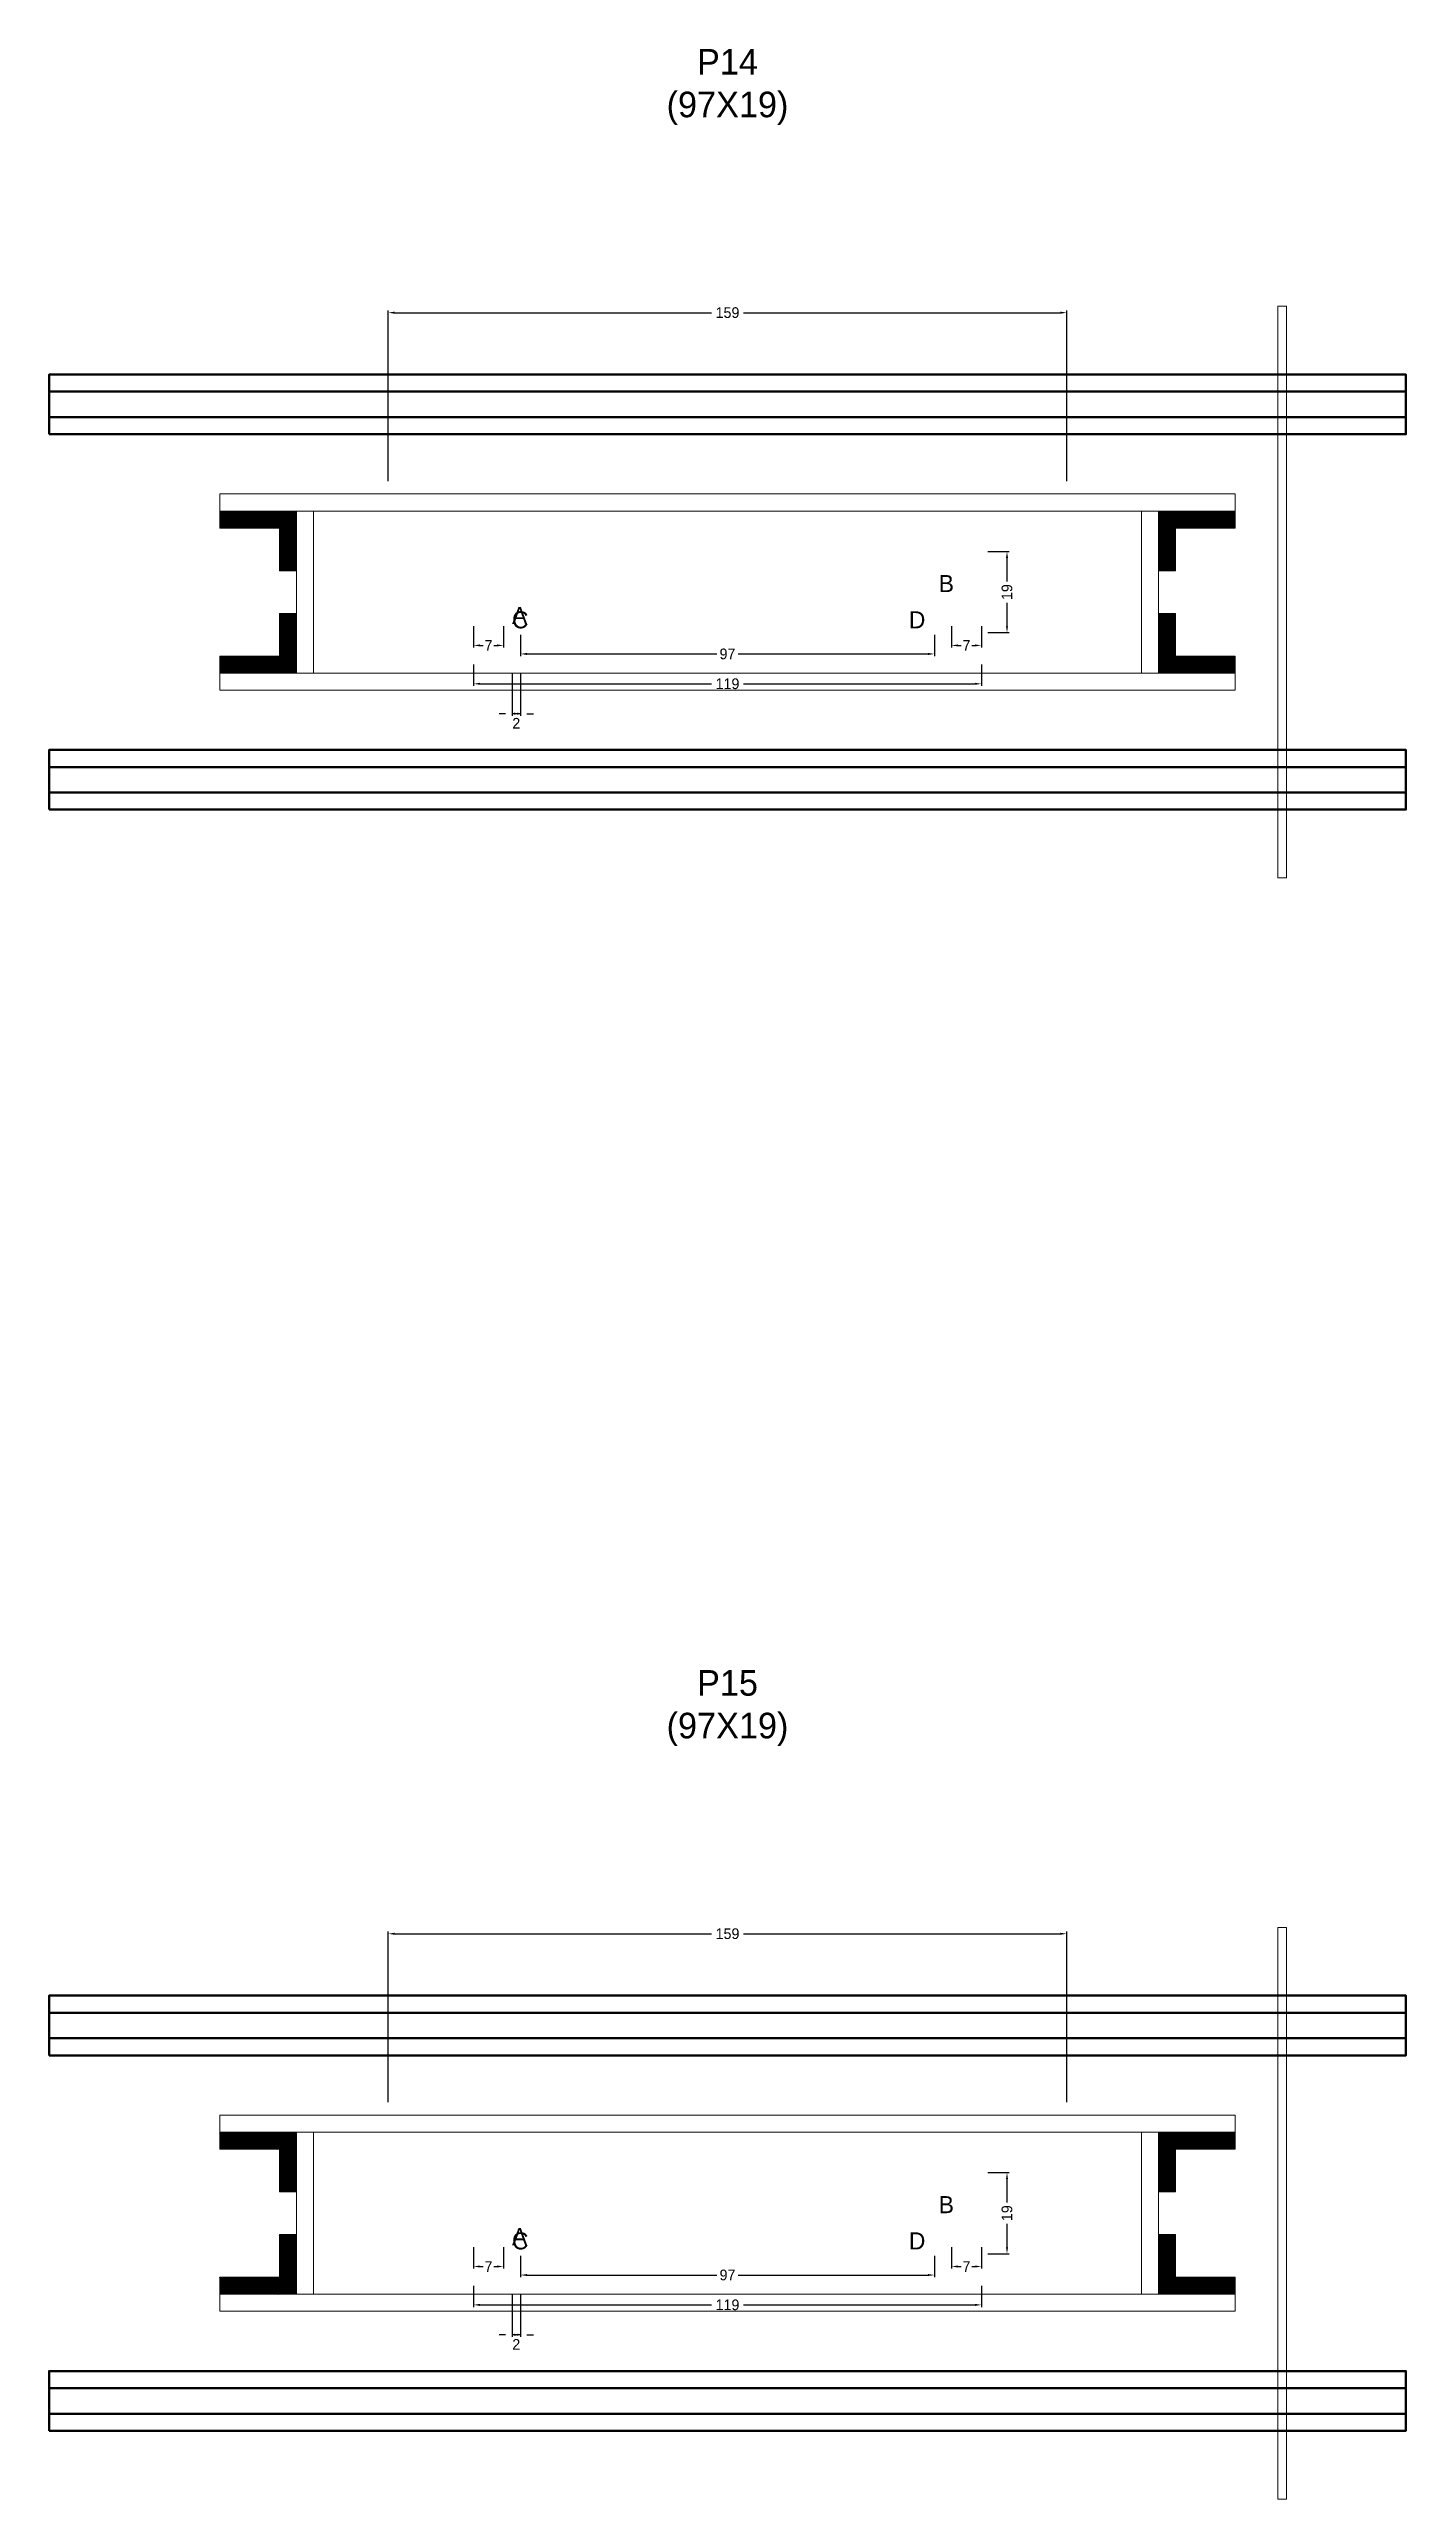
# Model space of a CAD drawing. Header units: centimetres. Extents: x -12000 to 4120, y -3806 to 2716.
# Drawn here: x -159 to 159, y -1827 to -1253 of the extents above; entities that cross this region are included whole.
import ezdxf

# ---------------------------------------------------------------- set-up
doc = ezdxf.new("R2010")
doc.units = ezdxf.units.CM
for name, color, linetype in [('COTA', 241, 'Continuous'), ('GRAVATA', 224, 'Continuous'), ('Hachura', 251, 'Continuous'), ('NOMENCLATURA', 7, 'Continuous'), ('SARRAFO', 251, 'Continuous')]:
    doc.layers.add(name, color=color, linetype=linetype)
doc.dimstyles.new('cotax2', dxfattribs={"dimtxt": 2.5, "dimasz": 1.5, "dimexe": 0.5, "dimexo": 0.5, "dimgap": 0.5, "dimtad": 1, "dimcen": 2.5, "dimazin": 3, "dimtfac": 1, "dimtmove": 0, "dimatfit": 3})

msp = doc.modelspace()

# ---------------------------------------------------------------- texts
at = {"layer": 'NOMENCLATURA'}
for s, p in [('B', (49.5, -1380)), ('A', (-50.5, -1387.5)), ('C', (-50.5, -1388.5)), ('D', (42.5, -1388.5)), ('B', (49.5, -1760)), ('A', (-50.5, -1767.5)), ('C', (-50.5, -1768.5)), ('D', (42.5, -1768.5))]:
    msp.add_text(s, height=4, dxfattribs=at).set_placement(p)
at = {"layer": 'NOMENCLATURA', "char_height": 6, "attachment_point": 8}
for s, insert in [('P14\\P(97X19)', (0, -1270.5)), ('P15\\P(97X19)', (0, -1650.5))]:
    msp.add_mtext(s, dxfattribs=dict(at, insert=insert))

# ---------------------------------------------------------------- blocks, each defined once
blk = doc.blocks.new('_CLOSEDFILLED')
at = {"color": 0, "linetype": 'BYBLOCK'}
blk.add_solid([(-1, 0.16), (0, 0), (-1, -0.16)], dxfattribs=at)
blk = doc.blocks.new('*D144')
for p, q in [((-59.5, -1777), (-59.5, -1782)), ((59.5, -1777), (59.5, -1782)), ((-58, -1781.5), (-3.75, -1781.5)), ((3.75, -1781.5), (58, -1781.5))]:
    blk.add_line(p, q)
at = {"layer": 'Defpoints'}
for p in [(-59.5, -1776.5), (59.5, -1776.5), (-59.5, -1781.5)]:
    blk.add_point(p, dxfattribs=at)
at = {"layer": 'COTA', "xscale": 1.5, "yscale": 1.5, "rotation": 180}
blk.add_blockref('_CLOSEDFILLED', (-59.5, -1781.5), dxfattribs=at)
at = {"layer": 'COTA', "xscale": 1.5, "yscale": 1.5}
blk.add_blockref('_CLOSEDFILLED', (59.5, -1781.5), dxfattribs=at)
at = {"layer": 'COTA', "insert": (0, -1781.5), "char_height": 2.5, "attachment_point": 5}
blk.add_mtext('119', dxfattribs=at)
blk = doc.blocks.new('*D145')
for p, q in [((-48.5, -1770), (-48.5, -1775)), ((-47, -1774.5), (-2.5, -1774.5)), ((2.5, -1774.5), (47, -1774.5)), ((48.5, -1770), (48.5, -1775))]:
    blk.add_line(p, q)
at = {"layer": 'Defpoints'}
for p in [(-48.5, -1769.5), (-48.5, -1774.5), (48.5, -1769.5)]:
    blk.add_point(p, dxfattribs=at)
at = {"layer": 'COTA', "xscale": 1.5, "yscale": 1.5, "rotation": 180}
blk.add_blockref('_CLOSEDFILLED', (-48.5, -1774.5), dxfattribs=at)
at = {"layer": 'COTA', "xscale": 1.5, "yscale": 1.5}
blk.add_blockref('_CLOSEDFILLED', (48.5, -1774.5), dxfattribs=at)
at = {"layer": 'COTA', "insert": (0, -1774.5), "char_height": 2.5, "attachment_point": 5}
blk.add_mtext('97', dxfattribs=at)
blk = doc.blocks.new('*D146')
for p, q in [((61, -1750.5), (66, -1750.5)), ((65.5, -1757.5), (65.5, -1752)), ((65.5, -1768), (65.5, -1762.5)), ((61, -1769.5), (66, -1769.5))]:
    blk.add_line(p, q)
at = {"layer": 'Defpoints'}
for p in [(60.5, -1750.5), (60.5, -1769.5), (65.5, -1769.5)]:
    blk.add_point(p, dxfattribs=at)
at = {"layer": 'COTA', "xscale": 1.5, "yscale": 1.5}
for p, rotation in [((65.5, -1750.5), 90), ((65.5, -1769.5), 270)]:
    blk.add_blockref('_CLOSEDFILLED', p, dxfattribs=dict(at, rotation=rotation))
at = {"layer": 'COTA', "insert": (65.5, -1760), "char_height": 2.5, "attachment_point": 5, "rotation": 90}
blk.add_mtext('19', dxfattribs=at)
blk = doc.blocks.new('*D147')
for p, q in [((-59.5, -1768), (-59.5, -1773)), ((-52.5, -1768), (-52.5, -1773)), ((-58, -1772.5), (-57.25, -1772.5)), ((-54.75, -1772.5), (-54, -1772.5))]:
    blk.add_line(p, q)
at = {"layer": 'Defpoints'}
for p in [(-59.5, -1767.5), (-52.5, -1767.5), (-59.5, -1772.5)]:
    blk.add_point(p, dxfattribs=at)
at = {"layer": 'COTA', "xscale": 1.5, "yscale": 1.5, "rotation": 180}
blk.add_blockref('_CLOSEDFILLED', (-59.5, -1772.5), dxfattribs=at)
at = {"layer": 'COTA', "xscale": 1.5, "yscale": 1.5}
blk.add_blockref('_CLOSEDFILLED', (-52.5, -1772.5), dxfattribs=at)
at = {"layer": 'COTA', "insert": (-56, -1772.5), "char_height": 2.5, "attachment_point": 5}
blk.add_mtext('7', dxfattribs=at)
blk = doc.blocks.new('*D148')
for p, q in [((52.5, -1768), (52.5, -1773)), ((59.5, -1768), (59.5, -1773)), ((54, -1772.5), (54.75, -1772.5)), ((57.25, -1772.5), (58, -1772.5))]:
    blk.add_line(p, q)
at = {"layer": 'Defpoints'}
for p in [(52.5, -1767.5), (59.5, -1767.5), (52.5, -1772.5)]:
    blk.add_point(p, dxfattribs=at)
at = {"layer": 'COTA', "xscale": 1.5, "yscale": 1.5, "rotation": 180}
blk.add_blockref('_CLOSEDFILLED', (52.5, -1772.5), dxfattribs=at)
at = {"layer": 'COTA', "xscale": 1.5, "yscale": 1.5}
blk.add_blockref('_CLOSEDFILLED', (59.5, -1772.5), dxfattribs=at)
at = {"layer": 'COTA', "insert": (56, -1772.5), "char_height": 2.5, "attachment_point": 5}
blk.add_mtext('7', dxfattribs=at)
blk = doc.blocks.new('*D149')
for p, q in [((-79.5, -1734), (-79.5, -1694)), ((79.5, -1734), (79.5, -1694)), ((-78, -1694.5), (-3.75, -1694.5)), ((3.75, -1694.5), (78, -1694.5))]:
    blk.add_line(p, q)
at = {"layer": 'Defpoints'}
for p in [(-79.5, -1694.5), (-79.5, -1734.5), (79.5, -1734.5)]:
    blk.add_point(p, dxfattribs=at)
at = {"layer": 'COTA', "xscale": 1.5, "yscale": 1.5, "rotation": 180}
blk.add_blockref('_CLOSEDFILLED', (-79.5, -1694.5), dxfattribs=at)
at = {"layer": 'COTA', "xscale": 1.5, "yscale": 1.5}
blk.add_blockref('_CLOSEDFILLED', (79.5, -1694.5), dxfattribs=at)
at = {"layer": 'COTA', "insert": (0, -1694.5), "char_height": 2.5, "attachment_point": 5}
blk.add_mtext('159', dxfattribs=at)
blk = doc.blocks.new('*D118')
for p, q in [((-59.5, -1397), (-59.5, -1402)), ((59.5, -1397), (59.5, -1402)), ((-58, -1401.5), (-3.75, -1401.5)), ((3.75, -1401.5), (58, -1401.5))]:
    blk.add_line(p, q)
at = {"layer": 'Defpoints'}
for p in [(-59.5, -1396.5), (59.5, -1396.5), (-59.5, -1401.5)]:
    blk.add_point(p, dxfattribs=at)
at = {"layer": 'COTA', "xscale": 1.5, "yscale": 1.5, "rotation": 180}
blk.add_blockref('_CLOSEDFILLED', (-59.5, -1401.5), dxfattribs=at)
at = {"layer": 'COTA', "xscale": 1.5, "yscale": 1.5}
blk.add_blockref('_CLOSEDFILLED', (59.5, -1401.5), dxfattribs=at)
at = {"layer": 'COTA', "insert": (0, -1401.5), "char_height": 2.5, "attachment_point": 5}
blk.add_mtext('119', dxfattribs=at)
blk = doc.blocks.new('*D119')
for p, q in [((-48.5, -1390), (-48.5, -1395)), ((-47, -1394.5), (-2.5, -1394.5)), ((2.5, -1394.5), (47, -1394.5)), ((48.5, -1390), (48.5, -1395))]:
    blk.add_line(p, q)
at = {"layer": 'Defpoints'}
for p in [(-48.5, -1389.5), (48.5, -1389.5), (-48.5, -1394.5)]:
    blk.add_point(p, dxfattribs=at)
at = {"layer": 'COTA', "xscale": 1.5, "yscale": 1.5, "rotation": 180}
blk.add_blockref('_CLOSEDFILLED', (-48.5, -1394.5), dxfattribs=at)
at = {"layer": 'COTA', "xscale": 1.5, "yscale": 1.5}
blk.add_blockref('_CLOSEDFILLED', (48.5, -1394.5), dxfattribs=at)
at = {"layer": 'COTA', "insert": (0, -1394.5), "char_height": 2.5, "attachment_point": 5}
blk.add_mtext('97', dxfattribs=at)
blk = doc.blocks.new('*D120')
for p, q in [((61, -1370.5), (66, -1370.5)), ((65.5, -1377.5), (65.5, -1372)), ((65.5, -1388), (65.5, -1382.5)), ((61, -1389.5), (66, -1389.5))]:
    blk.add_line(p, q)
at = {"layer": 'Defpoints'}
for p in [(60.5, -1370.5), (60.5, -1389.5), (65.5, -1389.5)]:
    blk.add_point(p, dxfattribs=at)
at = {"layer": 'COTA', "xscale": 1.5, "yscale": 1.5}
for p, rotation in [((65.5, -1370.5), 90), ((65.5, -1389.5), 270)]:
    blk.add_blockref('_CLOSEDFILLED', p, dxfattribs=dict(at, rotation=rotation))
at = {"layer": 'COTA', "insert": (65.5, -1380), "char_height": 2.5, "attachment_point": 5, "rotation": 90}
blk.add_mtext('19', dxfattribs=at)
blk = doc.blocks.new('*D121')
for p, q in [((-59.5, -1388), (-59.5, -1393)), ((-52.5, -1388), (-52.5, -1393)), ((-58, -1392.5), (-57.25, -1392.5)), ((-54.75, -1392.5), (-54, -1392.5))]:
    blk.add_line(p, q)
at = {"layer": 'Defpoints'}
for p in [(-59.5, -1387.5), (-52.5, -1387.5), (-59.5, -1392.5)]:
    blk.add_point(p, dxfattribs=at)
at = {"layer": 'COTA', "xscale": 1.5, "yscale": 1.5, "rotation": 180}
blk.add_blockref('_CLOSEDFILLED', (-59.5, -1392.5), dxfattribs=at)
at = {"layer": 'COTA', "xscale": 1.5, "yscale": 1.5}
blk.add_blockref('_CLOSEDFILLED', (-52.5, -1392.5), dxfattribs=at)
at = {"layer": 'COTA', "insert": (-56, -1392.5), "char_height": 2.5, "attachment_point": 5}
blk.add_mtext('7', dxfattribs=at)
blk = doc.blocks.new('*D122')
for p, q in [((52.5, -1388), (52.5, -1393)), ((59.5, -1388), (59.5, -1393)), ((54, -1392.5), (54.75, -1392.5)), ((57.25, -1392.5), (58, -1392.5))]:
    blk.add_line(p, q)
at = {"layer": 'Defpoints'}
for p in [(52.5, -1387.5), (59.5, -1387.5), (52.5, -1392.5)]:
    blk.add_point(p, dxfattribs=at)
at = {"layer": 'COTA', "xscale": 1.5, "yscale": 1.5, "rotation": 180}
blk.add_blockref('_CLOSEDFILLED', (52.5, -1392.5), dxfattribs=at)
at = {"layer": 'COTA', "xscale": 1.5, "yscale": 1.5}
blk.add_blockref('_CLOSEDFILLED', (59.5, -1392.5), dxfattribs=at)
at = {"layer": 'COTA', "insert": (56, -1392.5), "char_height": 2.5, "attachment_point": 5}
blk.add_mtext('7', dxfattribs=at)
blk = doc.blocks.new('*D123')
for p, q in [((-79.5, -1354), (-79.5, -1314)), ((-78, -1314.5), (-3.75, -1314.5)), ((3.75, -1314.5), (78, -1314.5)), ((79.5, -1354), (79.5, -1314))]:
    blk.add_line(p, q)
at = {"layer": 'Defpoints'}
for p in [(-79.5, -1314.5), (-79.5, -1354.5), (79.5, -1354.5)]:
    blk.add_point(p, dxfattribs=at)
at = {"layer": 'COTA', "xscale": 1.5, "yscale": 1.5, "rotation": 180}
blk.add_blockref('_CLOSEDFILLED', (-79.5, -1314.5), dxfattribs=at)
at = {"layer": 'COTA', "xscale": 1.5, "yscale": 1.5}
blk.add_blockref('_CLOSEDFILLED', (79.5, -1314.5), dxfattribs=at)
at = {"layer": 'COTA', "insert": (0, -1314.5), "char_height": 2.5, "attachment_point": 5}
blk.add_mtext('159', dxfattribs=at)

# ---------------------------------------------------------------- dimensions: what is measured, and where the dimension line sits
at = {"layer": 'COTA'}
for base, p1, p2, picture, middle in [((-79.5, -1314.5), (-79.5, -1354.5), (79.5, -1354.5), '*D123', (0, -1314.5)), ((-59.5, -1392.5), (-59.5, -1387.5), (-52.5, -1387.5), '*D121', (-56, -1392.5)), ((-48.5, -1394.5), (-48.5, -1389.5), (48.5, -1389.5), '*D119', (0, -1394.5)), ((52.5, -1392.5), (52.5, -1387.5), (59.5, -1387.5), '*D122', (56, -1392.5)), ((-59.5, -1401.5), (-59.5, -1396.5), (59.5, -1396.5), '*D118', (0, -1401.5)), ((-79.5, -1694.5), (-79.5, -1734.5), (79.5, -1734.5), '*D149', (0, -1694.5)), ((-59.5, -1772.5), (-59.5, -1767.5), (-52.5, -1767.5), '*D147', (-56, -1772.5)), ((52.5, -1772.5), (52.5, -1767.5), (59.5, -1767.5), '*D148', (56, -1772.5)), ((-48.5, -1774.5), (-48.5, -1769.5), (48.5, -1769.5), '*D145', (0, -1774.5)), ((-59.5, -1781.5), (-59.5, -1776.5), (59.5, -1776.5), '*D144', (0, -1781.5))]:
    dim = msp.add_linear_dim(base=base, p1=p1, p2=p2, dimstyle='cotax2', dxfattribs=at)
    dim.commit()
    dim.dimension.update_dxf_attribs({"geometry": picture, "text_midpoint": middle})
for base, p1, p2, picture, middle in [((65.5, -1389.5), (60.5, -1389.5), (60.5, -1370.5), '*D120', (65.5, -1380)), ((65.5, -1769.5), (60.5, -1769.5), (60.5, -1750.5), '*D146', (65.5, -1760))]:
    dim = msp.add_linear_dim(base=base, p1=p1, p2=p2, angle=90, dimstyle='cotax2', dxfattribs=at)
    dim.commit()
    dim.dimension.update_dxf_attribs({"geometry": picture, "text_midpoint": middle})
for base, p1, p2 in [((-48.5, -1408.5), (-48.5, -1398.5), (-50.5, -1398.5)), ((-48.5, -1788.5), (-48.5, -1778.5), (-50.5, -1778.5))]:
    msp.add_linear_dim(base=base, p1=p1, p2=p2, dimstyle='cotax2', dxfattribs=at).render()

# ---------------------------------------------------------------- hatches: boundary and pattern name
at = {"layer": 'SARRAFO'}
h = msp.add_hatch(dxfattribs=at)
h.set_pattern_fill('SOLID', scale=2)
h.paths.add_polyline_path([(-119, -1365), (-105, -1365), (-105, -1361), (-119, -1361)])
h = msp.add_hatch(dxfattribs=at)
h.set_pattern_fill('SOLID', scale=2)
h.paths.add_polyline_path([(-105, -1375), (-101, -1375), (-101, -1361), (-105, -1361)])
h = msp.add_hatch(dxfattribs=at)
h.set_pattern_fill('SOLID', scale=2)
h.paths.add_polyline_path([(101, -1375), (105, -1375), (105, -1361), (101, -1361)])
h = msp.add_hatch(dxfattribs=at)
h.set_pattern_fill('SOLID', scale=2)
h.paths.add_polyline_path([(105, -1365), (119, -1365), (119, -1361), (105, -1361)])
h = msp.add_hatch(dxfattribs=at)
h.set_pattern_fill('SOLID', scale=2)
h.paths.add_polyline_path([(-105, -1399), (-101, -1399), (-101, -1385), (-105, -1385)])
h = msp.add_hatch(dxfattribs=at)
h.set_pattern_fill('SOLID', scale=2)
h.paths.add_polyline_path([(101, -1399), (105, -1399), (105, -1385), (101, -1385)])
h = msp.add_hatch(dxfattribs=at)
h.set_pattern_fill('SOLID', scale=2)
h.paths.add_polyline_path([(-119, -1399), (-105, -1399), (-105, -1395), (-119, -1395)])
h = msp.add_hatch(dxfattribs=at)
h.set_pattern_fill('SOLID', scale=2)
h.paths.add_polyline_path([(105, -1399), (119, -1399), (119, -1395), (105, -1395)])
h = msp.add_hatch(dxfattribs=at)
h.set_pattern_fill('SOLID', scale=2)
h.paths.add_polyline_path([(-119, -1745), (-105, -1745), (-105, -1741), (-119, -1741)])
h = msp.add_hatch(dxfattribs=at)
h.set_pattern_fill('SOLID', scale=2)
h.paths.add_polyline_path([(-105, -1755), (-101, -1755), (-101, -1741), (-105, -1741)])
h = msp.add_hatch(dxfattribs=at)
h.set_pattern_fill('SOLID', scale=2)
h.paths.add_polyline_path([(101, -1755), (105, -1755), (105, -1741), (101, -1741)])
h = msp.add_hatch(dxfattribs=at)
h.set_pattern_fill('SOLID', scale=2)
h.paths.add_polyline_path([(105, -1745), (119, -1745), (119, -1741), (105, -1741)])
h = msp.add_hatch(dxfattribs=at)
h.set_pattern_fill('SOLID', scale=2)
h.paths.add_polyline_path([(-105, -1779), (-101, -1779), (-101, -1765), (-105, -1765)])
h = msp.add_hatch(dxfattribs=at)
h.set_pattern_fill('SOLID', scale=2)
h.paths.add_polyline_path([(101, -1779), (105, -1779), (105, -1765), (101, -1765)])
h = msp.add_hatch(dxfattribs=at)
h.set_pattern_fill('SOLID', scale=2)
h.paths.add_polyline_path([(-119, -1779), (-105, -1779), (-105, -1775), (-119, -1775)])
h = msp.add_hatch(dxfattribs=at)
h.set_pattern_fill('SOLID', scale=2)
h.paths.add_polyline_path([(105, -1779), (119, -1779), (119, -1775), (105, -1775)])

# ---------------------------------------------------------------- linework, layer by layer
at = {"layer": 'GRAVATA', "lineweight": 50}
for points in [[(-159, -1343), (159, -1343), (159, -1329), (-159, -1329)], [(-159, -1339), (159, -1339), (159, -1333), (-159, -1333)], [(-159, -1431), (159, -1431), (159, -1417), (-159, -1417)], [(-159, -1427), (159, -1427), (159, -1421), (-159, -1421)], [(-159, -1723), (159, -1723), (159, -1709), (-159, -1709)], [(-159, -1719), (159, -1719), (159, -1713), (-159, -1713)], [(-159, -1811), (159, -1811), (159, -1797), (-159, -1797)], [(-159, -1807), (159, -1807), (159, -1801), (-159, -1801)]]:
    msp.add_lwpolyline(points, close=True, dxfattribs=at)
at = {"layer": 'Hachura', "lineweight": 13}
for points in [[(129, -1447), (131, -1447), (131, -1313), (129, -1313)], [(129, -1827), (131, -1827), (131, -1693), (129, -1693)]]:
    msp.add_lwpolyline(points, close=True, dxfattribs=at)
at = {"layer": 'Hachura', "lineweight": 18}
for points in [[(-119, -1361), (119, -1361), (119, -1357), (-119, -1357)], [(-101, -1399), (-97, -1399), (-97, -1361), (-101, -1361)], [(97, -1399), (101, -1399), (101, -1361), (97, -1361)], [(-119, -1403), (119, -1403), (119, -1399), (-119, -1399)], [(-119, -1741), (119, -1741), (119, -1737), (-119, -1737)], [(-101, -1779), (-97, -1779), (-97, -1741), (-101, -1741)], [(97, -1779), (101, -1779), (101, -1741), (97, -1741)], [(-119, -1783), (119, -1783), (119, -1779), (-119, -1779)]]:
    msp.add_lwpolyline(points, close=True, dxfattribs=at)
at = {"layer": 'SARRAFO', "lineweight": 13}
for points in [[(-119, -1365), (-105, -1365), (-105, -1361), (-119, -1361)], [(-105, -1375), (-101, -1375), (-101, -1361), (-105, -1361)], [(101, -1375), (105, -1375), (105, -1361), (101, -1361)], [(105, -1365), (119, -1365), (119, -1361), (105, -1361)], [(-105, -1399), (-101, -1399), (-101, -1385), (-105, -1385)], [(101, -1399), (105, -1399), (105, -1385), (101, -1385)], [(-119, -1399), (-105, -1399), (-105, -1395), (-119, -1395)], [(105, -1399), (119, -1399), (119, -1395), (105, -1395)], [(-119, -1745), (-105, -1745), (-105, -1741), (-119, -1741)], [(-105, -1755), (-101, -1755), (-101, -1741), (-105, -1741)], [(101, -1755), (105, -1755), (105, -1741), (101, -1741)], [(105, -1745), (119, -1745), (119, -1741), (105, -1741)], [(-105, -1779), (-101, -1779), (-101, -1765), (-105, -1765)], [(101, -1779), (105, -1779), (105, -1765), (101, -1765)], [(-119, -1779), (-105, -1779), (-105, -1775), (-119, -1775)], [(105, -1779), (119, -1779), (119, -1775), (105, -1775)]]:
    msp.add_lwpolyline(points, close=True, dxfattribs=at)

msp.set_redraw_order([(e.dxf.handle, doc.entitydb.next_handle()) for e in msp.query("TEXT MTEXT ATTDEF DIMENSION ARC_DIMENSION")])  # texts and dimensions are drawn at this point

doc.saveas('drawing.dxf')
